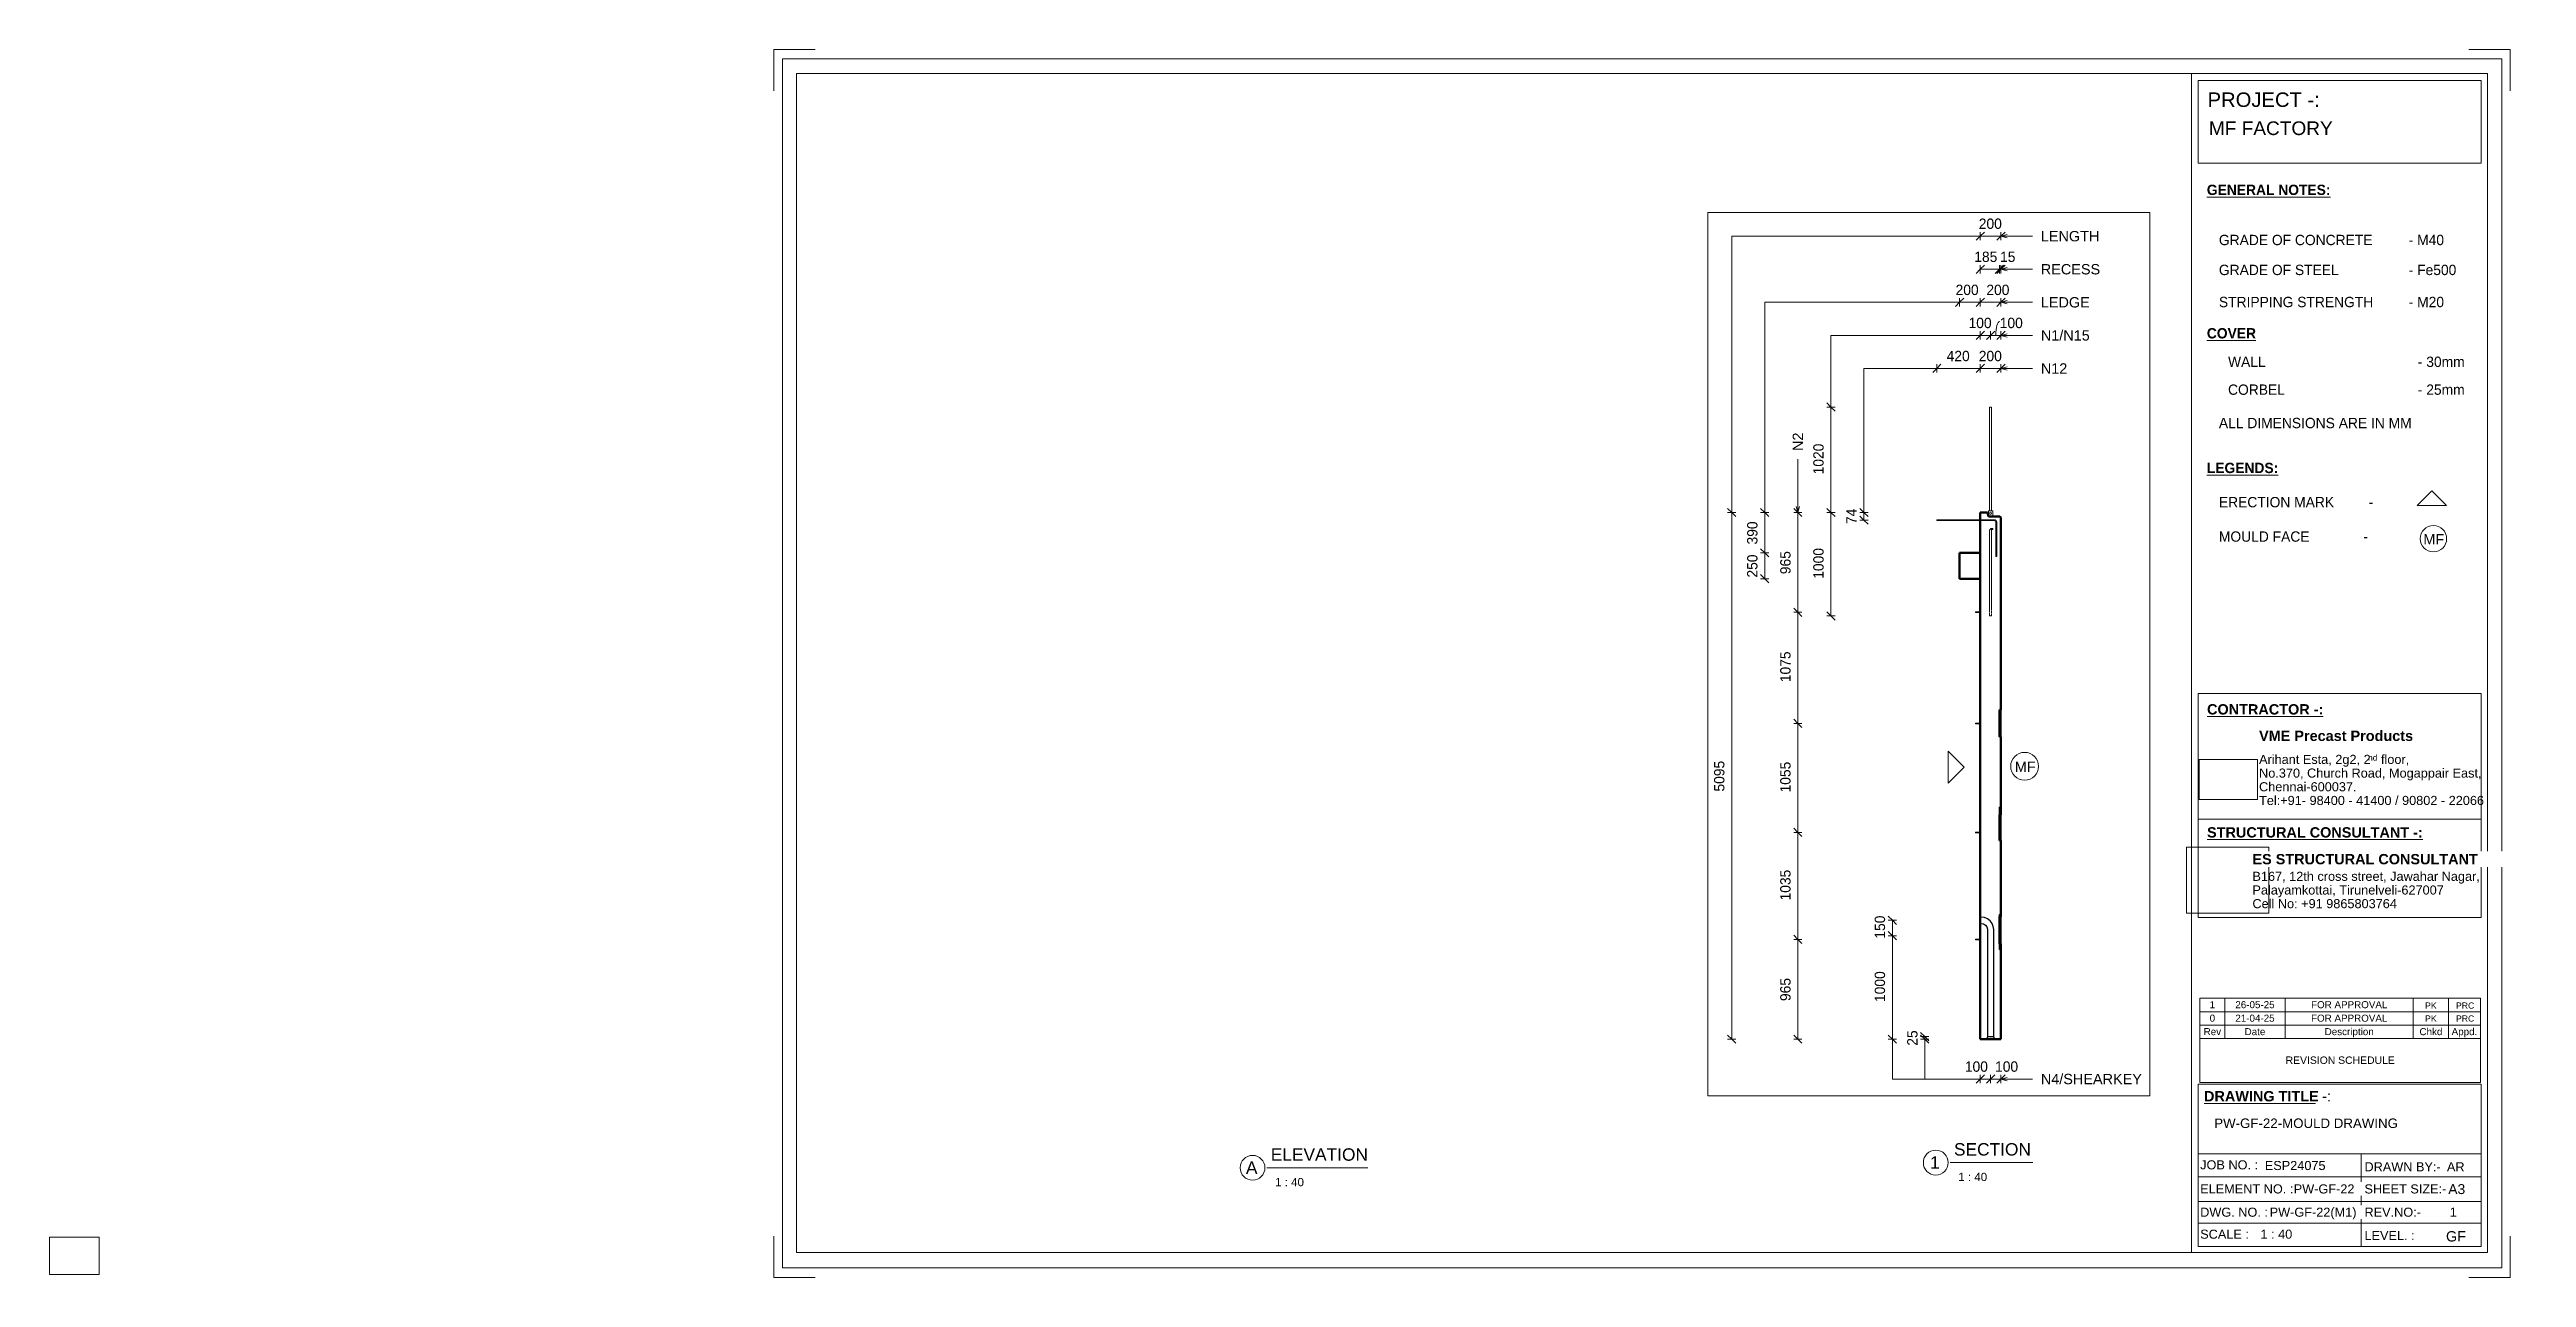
# Paper-space layout 'Layout1' of a CAD drawing. Header units: millimetres. Extents: x 0 to 599, y -1 to 296.
# The model-space entities are those that its viewports show. They can reach past a viewport. Long polylines and large blocks are cut down to what shows.
import ezdxf

# ---------------------------------------------------------------- set-up
doc = ezdxf.new("R2010")
doc.units = ezdxf.units.MM
doc.linetypes.add('Dash', pattern=[6.36, 3.18, -3.18])
for name, color, linetype, lineweight in [('A-ANNO-DIMS', 211, 'Continuous', 9), ('A-ANNO-DIMS-40', 211, 'Continuous', 9), ('A-DETL-THIN', 151, 'Continuous', 18), ('A-GENM', 13, 'Continuous', 18), ('A-WALL', 113, 'Continuous', 25), ('A-WALL-HDLN', 110, 'Dash', 25), ('G-ANNO-SCHD', 231, 'Continuous', 9), ('G-ANNO-TEXT', 231, 'Continuous', 9), ('G-ANNO-TTLB', 6, 'Continuous', 9), ('G-ANNO-TTLB-MEDM', 33, 'Continuous', 9), ('G-ANNO-TTLB-THIN', 151, 'Continuous', 9), ('S-BEAM', 12, 'Continuous', 18), ('S-RBAR', 171, 'Continuous', 18)]:
    doc.layers.add(name, color=color, linetype=linetype, lineweight=lineweight)
doc.layers.add('G-ANNO-NPLT', color=191, linetype='Continuous')
doc.styles.add('Arial_1', font='arial.ttf', dxfattribs={"height": 100})
doc.styles.add('Arial_10', font='arial.ttf', dxfattribs={"height": 2.3})
doc.styles.add('Arial_11', font='arial.ttf', dxfattribs={"height": 1.8})
doc.styles.add('Arial_12', font='arial.ttf', dxfattribs={"height": 1.7})
doc.styles.add('Arial_13', font='arial.ttf', dxfattribs={"height": 2})
doc.styles.add('Arial_14', font='arial.ttf', dxfattribs={"height": 3})
doc.styles.add('Arial_15', font='arial.ttf', dxfattribs={"height": 1.5})
doc.styles.add('Arial_3', font='arial.ttf', dxfattribs={"height": 3.5})
doc.styles.add('Arial_4', font='arial.ttf', dxfattribs={"height": 2.2})
doc.styles.add('Arial_5', font='arial.ttf', dxfattribs={"height": 2.4})
doc.styles.add('Arial_6', font='arial.ttf', dxfattribs={"height": 2.5})
doc.styles.add('Arial_7', font='arial.ttf', dxfattribs={"height": 1.42976})
doc.styles.add('Arial_8', font='arial.ttf', dxfattribs={"height": 2.25})
doc.styles.add('Arial_9', font='arial.ttf', dxfattribs={"height": 3.3})
doc.styles.add('Arial_B', font='arialbd.ttf', dxfattribs={"height": 2.5})
doc.styles.add('Nirmala UI Semilight', font='NirmalaS.ttf', dxfattribs={"height": 100})
doc.styles.add('Nirmala UI Semilight_1', font='NirmalaS.ttf', dxfattribs={"height": 2.5})
doc.styles.add('Nirmala UI Semilight_B', font='', dxfattribs={"height": 2.5})
doc.styles.get('Nirmala UI Semilight_B').set_extended_font_data('Nirmala UI Semilight', bold=True)
doc.dimstyles.new('Arrow_Filled_-_2_5_NI_UI', dxfattribs={"dimscale": 304.8, "dimtxt": 104.736395, "dimasz": 0.262467, "dimexe": 0.131234, "dimexo": 0.0625, "dimgap": 0.131234, "dimtad": 1, "dimdec": 0, "dimzin": 0, "dimdsep": 46, "dimtxsty": 'Nirmala UI Semilight', "dimblk1": 'OBLIQUE', "dimblk2": 'OBLIQUE', "dimsah": 1, "dimcen": 0.09, "dimazin": 0, "dimtfac": 1, "dimtdec": 4, "dimtix": 1, "dimtmove": 0, "dimatfit": 3, "dimfxl": 0.131234, "dimfxlon": 1, "dimtvp": 1, "dimtolj": 1, "dimtzin": 0, "dimarcsym": 2})
doc.dimstyles.new('Arrow_Filled_-_2_5_NI_UI_1', dxfattribs={"dimscale": 304.8, "dimtxt": 104.736395, "dimasz": 0.262467, "dimexe": 0.131234, "dimexo": 0.0625, "dimgap": 0.131234, "dimtad": 1, "dimdec": 0, "dimzin": 0, "dimdsep": 46, "dimtxsty": 'Nirmala UI Semilight', "dimblk1": 'OBLIQUE', "dimblk2": 'OBLIQUE', "dimsah": 1, "dimcen": 0.09, "dimazin": 0, "dimtfac": 1, "dimtdec": 4, "dimtix": 1, "dimtmove": 1, "dimatfit": 3, "dimfxl": 0.131234, "dimfxlon": 1, "dimtvp": 1, "dimtolj": 1, "dimtzin": 0, "dimarcsym": 2})
doc.dimstyles.new('Arrow_Filled_-_2_5_NI_UI_2', dxfattribs={"dimscale": 304.8, "dimtxt": 104.736395, "dimasz": 0.262467, "dimexe": 0.131234, "dimexo": 0.0625, "dimgap": 0.131234, "dimtad": 1, "dimdec": 0, "dimzin": 0, "dimdsep": 46, "dimtxsty": 'Nirmala UI Semilight', "dimblk1": 'OBLIQUE', "dimblk2": 'OBLIQUE', "dimsah": 1, "dimcen": 0.09, "dimazin": 0, "dimtfac": 1, "dimtdec": 4, "dimtix": 1, "dimtmove": 2, "dimatfit": 3, "dimfxl": 0.131234, "dimfxlon": 1, "dimtvp": 1, "dimtolj": 1, "dimtzin": 0, "dimarcsym": 2})
picture_1 = doc.add_image_def('image1.jpg', size_in_pixel=(996, 686))
picture_2 = doc.add_image_def('image2.jpg', size_in_pixel=(1600, 1280))

psp = doc.layouts.get("Layout1")

msp = doc.modelspace()

# ---------------------------------------------------------------- texts
at = {"layer": 'G-ANNO-TEXT', "color": 7, "char_height": 100, "attachment_point": 1, "style": 'Arial_1'}
for s, insert, width in [('LENGTH', (-9744.89, 6423.75), 686.2445), ('RECESS', (-9744.89, 6103.75), 692.658), ('LEDGE', (-9744.89, 5783.75), 570.8015), ('N1/N15', (-9744.89, 5463.75), 570.8015), ('N12', (-9744.89, 5143.75), 307.848), ('MF', (-9996.53, 1290.81), 240.5062), ('N4/SHEARKEY', (-9744.89, -1730.89), 1180.084)]:
    msp.add_mtext(s, dxfattribs=dict(at, insert=insert, width=width))
at = {"layer": 'G-ANNO-TEXT', "color": 7, "insert": (-12146.18, 4295.19), "char_height": 100, "width": 214.8522, "attachment_point": 1, "rotation": 90, "style": 'Arial_1'}
msp.add_mtext('N2', dxfattribs=at)

# ---------------------------------------------------------------- blocks, each defined once
blk = doc.blocks.new('ES-Landscape-A3 - ES-Landscape-A3-502445-PW-GF-22-MOULD DRAWING')
at = {"layer": 'G-ANNO-TTLB'}
for p, q in [((175.24, 296.27), (185.24, 296.27)), ((175.24, 296.27), (175.24, 286.27)), ((595.24, 296.27), (585.24, 296.27)), ((595.24, 296.27), (595.24, 286.27)), ((519.77, 140.54), (588.2, 140.54)), ((519.77, 86.33), (519.77, 140.54)), ((588.2, 86.33), (588.2, 140.54)), ((519.77, 110.14), (588.2, 110.14)), ((519.77, 6.78), (519.77, 46.03)), ((588.2, 6.78), (588.2, 46.03)), ((559.23, 29.2), (559.23, 6.78)), ((175.24, -0.73), (175.24, 9.27)), ((595.24, -0.73), (595.24, 9.27)), ((175.24, -0.73), (185.24, -0.73)), ((595.24, -0.73), (585.24, -0.73))]:
    blk.add_line(p, q, dxfattribs=at)
at = {"layer": 'G-ANNO-TTLB-MEDM'}
for p, q in [((180.73, 290.44), (180.73, 5.31)), ((180.73, 290.44), (589.79, 290.44)), ((518.17, 290.44), (518.17, 5.31)), ((519.77, 268.77), (519.77, 288.77)), ((519.77, 288.77), (588.2, 288.77)), ((588.2, 288.77), (588.2, 268.77)), ((589.79, 290.44), (589.79, 5.31)), ((588.2, 268.77), (519.77, 268.77)), ((519.77, 86.33), (588.2, 86.33)), ((519.77, 6.78), (588.2, 6.78)), ((180.73, 5.31), (589.79, 5.31))]:
    blk.add_line(p, q, dxfattribs=at)
at = {"layer": 'G-ANNO-TTLB-THIN'}
for p, q in [((177.29, 294.03), (177.29, 1.56)), ((593.23, 294.03), (177.29, 294.03)), ((593.23, 1.56), (593.23, 294.03)), ((519.77, 46.03), (588.2, 46.03)), ((519.77, 29.2), (588.2, 29.2)), ((519.77, 23.64), (588.2, 23.64)), ((519.77, 17.68), (588.2, 17.68)), ((519.77, 12.43), (588.2, 12.43)), ((177.29, 1.56), (593.23, 1.56))]:
    blk.add_line(p, q, dxfattribs=at)
at = {"layer": 'G-ANNO-TTLB', "char_height": 2.2, "attachment_point": 1, "style": 'Arial_4'}
for s, insert, width in [('No.370, Church Road, Mogappair East,', (534.5, 122.37), 63.4135), ('Tel:+91- 98400 - 41400 / 90802 - 22066 ', (534.5, 115.75), 65.2574), ('Chennai-600037.', (534.5, 119.06), 27.6582), ('Cell No: +91 9865803764', (532.9, 90.79), 41.0464), ('Palayamkottai, Tirunelveli-627007', (532.9, 94.09), 54.4346), ('JOB NO. :', (520.26, 27.61), 16.5949), ('DRAWN BY:-', (560, 27.14), 21.7257), ('ELEMENT NO. :', (520.26, 21.79), 26.5359), ('SHEET SIZE:-', (560, 21.79), 23.2489), ('DWG. NO. :', (520.26, 16.16), 19.481), ('REV.NO:-', (560, 16.16), 16.0338), ('SCALE :', (520.26, 10.84), 13.8692), ('LEVEL. :', (560, 10.53), 14.3502)]:
    blk.add_mtext(s, dxfattribs=dict(at, insert=insert, width=width))
at = {"layer": 'G-ANNO-TTLB'}
image = blk.add_image(picture_1, insert=(520, 114.84), size_in_units=(14.11, 9.72), dxfattribs=at)
image.dxf.flags = 7
image = blk.add_image(picture_2, insert=(516.95, 87.39), size_in_units=(19.92, 15.93), dxfattribs=at)
image.dxf.flags = 7
at = {"layer": 'G-ANNO-TTLB', "attachment_point": 1, "bg_fill": 3, "box_fill_scale": 1.25, "bg_fill_color": 256, "bg_fill_true_color": 13158600, "bg_fill_transparency": 0}
for s, insert, char_height, width, style in [('PROJECT -:', (522.05, 285.89), 3.5, 33.3502, 'Arial_3'), ('\\LCONTRACTOR -:', (521.92, 137.94), 2.5, 33.9114, 'Arial_B'), ('\\LSTRUCTURAL CONSULTANT -:', (521.92, 108.18), 2.5, 62.8523, 'Arial_B'), ('\\LDRAWING TITLE', (521.19, 44.36), 2.5, 33.4304, 'Arial_B'), ('A3', (580.27, 21.84), 2.4, 4.9705, 'Arial_5')]:
    blk.add_mtext(s, dxfattribs=dict(at, insert=insert, char_height=char_height, width=width, style=style))
at = {"layer": 'G-ANNO-TTLB', "char_height": 2.5, "attachment_point": 1, "style": 'Arial_B', "bg_fill": 3, "box_fill_scale": 1.25, "bg_fill_color": 256, "bg_fill_true_color": 13158600, "bg_fill_transparency": 0}
for s, insert, width in [('VME Precast Products', (534.5, 131.53), 45.135), ('ES STRUCTURAL CONSULTANT', (532.9, 101.7), 65.6582), ('\\fArial|b1|i0|c0|p34|; ', (548.78, 44.36), 1.2025)]:
    blk.add_mtext(s, dxfattribs=dict(at, insert=insert, width=width))
at = {"layer": 'G-ANNO-TTLB', "attachment_point": 1}
for s, insert, char_height, width, style in [('Arihant Esta, 2g2, 2', (534.5, 125.68), 2.2, 31.9873, 'Arial_4'), ('nd', (560.89, 125.72), 1.43, 2.7257, 'Arial_7'), (' floor,', (563.14, 125.68), 2.2, 9.1392, 'Arial_4'), ('B167, 12th cross street, Jawahar Nagar,', (532.9, 97.4), 2.2, 65.1772, 'Arial_4')]:
    blk.add_mtext(s, dxfattribs=dict(at, insert=insert, char_height=char_height, width=width, style=style))
at = {"layer": 'G-ANNO-TTLB', "insert": (549.77, 44.36), "char_height": 2.5, "width": 2.6456, "attachment_point": 1, "style": 'Arial_6', "bg_fill": 3, "box_fill_scale": 1.25, "bg_fill_color": 256, "bg_fill_true_color": 13158600, "bg_fill_transparency": 0}
blk.add_mtext('-:', dxfattribs=at)
blk = doc.blocks.new('Viewport - M_View Title-1040-PW-GF-22-MOULD DRAWING')
at = {"layer": 'G-ANNO-TTLB'}
for start, end in [(360, 180), (180, 0)]:
    blk.add_arc((-3.5, 0), 3, start, end, dxfattribs=at)
blk = doc.blocks.new('M_Rectangular Corbel - M_Rectangular Corbel-1563094-Elevation Right')
at = {"layer": 'S-BEAM', "lineweight": 50}
for p, q in [((12913.8, 3310), (12713.8, 3310)), ((12713.8, 3310), (12713.8, 3060)), ((12913.8, 3060), (12913.8, 3310)), ((12713.8, 3060), (12913.8, 3060))]:
    blk.add_line(p, q, dxfattribs=at)
blk = doc.blocks.new('RR spread anchor face based - RR-SA-4_0-180-1726831-Elevation Right')
at = {"layer": 'A-GENM'}
for p, q in [((12996.3, 3717.24), (12993.8, 3712.24)), ((13031.3, 3717.24), (12996.3, 3717.24)), ((13033.8, 3712.24), (13031.3, 3717.24)), ((12993.8, 3712.24), (12993.8, 3661.15)), ((13033.8, 3660.47), (13033.8, 3712.24)), ((13004.8, 3690.94), (13004.8, 3694.94)), ((13022.8, 3694.94), (13022.8, 3690.94)), ((13033.8, 3546.09), (13013.8, 3546.09)), ((13013.8, 3546.09), (13013.8, 3537.24)), ((13033.8, 3537.24), (13033.8, 3546.09)), ((13013.8, 3537.24), (13033.8, 3537.24))]:
    blk.add_line(p, q, dxfattribs=at)
for centre, start, end in [((13013.8, 3694.94), 0, 180), ((13013.8, 3690.94), 180, 0)]:
    blk.add_arc(centre, 9, start, end, dxfattribs=at)
blk = doc.blocks.new('RR spread anchor face based - RR-SA-1_4-160-1726851-Elevation Right')
at = {"layer": 'A-GENM'}
for p, q in [((12868.8, 2738), (12873.8, 2738)), ((12868.8, 2732), (12868.8, 2738)), ((12873.8, 2738), (12913.8, 2738)), ((12873.8, 2738), (12873.8, 2732)), ((12873.8, 2732), (12868.8, 2732)), ((12913.8, 2732), (12873.8, 2732))]:
    blk.add_line(p, q, dxfattribs=at)
blk = doc.blocks.new('DIMBLOCK96-Elevation Right')
at = {"layer": 'A-ANNO-DIMS-40'}
for p, q in [((-10330.86, 6373.74), (-10290.86, 6413.74)), ((-10330.86, 6373.74), (-10330.86, 6413.74)), ((-10130.86, 6373.74), (-10090.86, 6413.74)), ((-10130.86, 6373.74), (-10130.86, 6413.74)), ((-10330.86, 6373.74), (-10370.86, 6333.74)), ((-10330.86, 6373.74), (-10130.86, 6373.74)), ((-10330.86, 6373.74), (-10330.86, 6333.74)), ((-10130.86, 6373.74), (-10170.86, 6333.74)), ((-10130.86, 6373.74), (-10130.86, 6333.74))]:
    blk.add_line(p, q, dxfattribs=at)
at = {"layer": 'A-ANNO-DIMS-40', "color": 0, "insert": (-10345.12, 6544.21), "char_height": 100, "width": 274.2189, "attachment_point": 1, "line_spacing_factor": 1.142579, "style": 'Nirmala UI Semilight'}
blk.add_mtext('200', dxfattribs=at)
blk = doc.blocks.new('_Oblique')
at = {"color": 0, "linetype": 'ByBlock', "lineweight": -2}
blk.add_line((-0.5, -0.5), (0.5, 0.5), dxfattribs=at)
blk = doc.blocks.new('DIMBLOCK97-Elevation Right')
at = {"layer": 'A-ANNO-DIMS-40'}
for p, q in [((-10330.86, 5413.74), (-10290.86, 5453.74)), ((-10330.86, 5413.74), (-10330.86, 5453.74)), ((-10230.86, 5413.74), (-10190.86, 5453.74)), ((-10230.86, 5413.74), (-10230.86, 5453.74)), ((-10330.86, 5413.74), (-10370.86, 5373.74)), ((-10330.86, 5413.74), (-10230.86, 5413.74)), ((-10330.86, 5413.74), (-10330.86, 5373.74)), ((-10230.86, 5413.74), (-10270.86, 5373.74)), ((-10230.86, 5413.74), (-10230.86, 5373.74))]:
    blk.add_line(p, q, dxfattribs=at)
at = {"layer": 'A-ANNO-DIMS-40', "color": 0, "insert": (-10444.08, 5584.21), "char_height": 100, "width": 246.797, "attachment_point": 1, "line_spacing_factor": 1.142579, "style": 'Nirmala UI Semilight'}
blk.add_mtext('100', dxfattribs=at)
blk = doc.blocks.new('DIMBLOCK98-Elevation Right')
at = {"layer": 'A-ANNO-DIMS-40'}
for p, q in [((-10230.86, 5413.74), (-10190.86, 5453.74)), ((-10230.86, 5413.74), (-10230.86, 5453.74)), ((-10130.86, 5413.74), (-10090.86, 5453.74)), ((-10130.86, 5413.74), (-10130.86, 5453.74)), ((-10230.86, 5413.74), (-10270.86, 5373.74)), ((-10230.86, 5413.74), (-10130.86, 5413.74)), ((-10230.86, 5413.74), (-10230.86, 5373.74)), ((-10130.86, 5413.74), (-10170.86, 5373.74)), ((-10130.86, 5413.74), (-10130.86, 5373.74))]:
    blk.add_line(p, q, dxfattribs=at)
blk.add_ellipse((-10142.5, 5413.74), major_axis=(0, 135.21), ratio=0.283682, start_param=0, end_param=1.570796, dxfattribs=at)
at = {"layer": 'A-ANNO-DIMS-40', "color": 0, "insert": (-10142.5, 5584.21), "char_height": 100, "width": 246.797, "attachment_point": 1, "line_spacing_factor": 1.142579, "style": 'Nirmala UI Semilight'}
blk.add_mtext('100', dxfattribs=at)
blk = doc.blocks.new('DIMBLOCK99-Elevation Right')
at = {"layer": 'A-ANNO-DIMS-40'}
for p, q in [((-12096.22, 3700), (-12136.22, 3740)), ((-12096.22, 3700), (-12136.22, 3700)), ((-12096.22, 3700), (-12096.22, 2735)), ((-12096.22, 3700), (-12056.22, 3660)), ((-12096.22, 3700), (-12056.22, 3700)), ((-12096.22, 2735), (-12136.22, 2775)), ((-12096.22, 2735), (-12136.22, 2735)), ((-12096.22, 2735), (-12056.22, 2695)), ((-12096.22, 2735), (-12056.22, 2735))]:
    blk.add_line(p, q, dxfattribs=at)
at = {"layer": 'A-ANNO-DIMS-40', "color": 0, "insert": (-12266.69, 3103.24), "char_height": 100, "width": 274.2189, "attachment_point": 1, "rotation": 90, "line_spacing_factor": 1.142579, "style": 'Nirmala UI Semilight'}
blk.add_mtext('965', dxfattribs=at)
blk = doc.blocks.new('DIMBLOCK100-Elevation Right')
at = {"layer": 'A-ANNO-DIMS-40'}
for p, q in [((-12096.22, 2735), (-12136.22, 2775)), ((-12096.22, 2735), (-12136.22, 2735)), ((-12096.22, 2735), (-12096.22, 1660)), ((-12096.22, 2735), (-12056.22, 2695)), ((-12096.22, 2735), (-12056.22, 2735)), ((-12096.22, 1660), (-12136.22, 1700)), ((-12096.22, 1660), (-12136.22, 1660)), ((-12096.22, 1660), (-12056.22, 1620)), ((-12096.22, 1660), (-12056.22, 1660))]:
    blk.add_line(p, q, dxfattribs=at)
at = {"layer": 'A-ANNO-DIMS-40', "color": 0, "insert": (-12266.69, 2058.49), "char_height": 100, "width": 333.633, "attachment_point": 1, "rotation": 90, "line_spacing_factor": 1.142579, "style": 'Nirmala UI Semilight'}
blk.add_mtext('1075', dxfattribs=at)
blk = doc.blocks.new('DIMBLOCK101-Elevation Right')
at = {"layer": 'A-ANNO-DIMS-40'}
for p, q in [((-12096.22, 1660), (-12136.22, 1700)), ((-12096.22, 1660), (-12136.22, 1660)), ((-12096.22, 1660), (-12096.22, 605)), ((-12096.22, 1660), (-12056.22, 1620)), ((-12096.22, 1660), (-12056.22, 1660)), ((-12096.22, 605), (-12136.22, 645)), ((-12096.22, 605), (-12136.22, 605)), ((-12096.22, 605), (-12056.22, 565)), ((-12096.22, 605), (-12056.22, 605))]:
    blk.add_line(p, q, dxfattribs=at)
at = {"layer": 'A-ANNO-DIMS-40', "color": 0, "insert": (-12266.69, 991.58), "char_height": 100, "width": 338.2033, "attachment_point": 1, "rotation": 90, "line_spacing_factor": 1.142579, "style": 'Nirmala UI Semilight'}
blk.add_mtext('1055', dxfattribs=at)
blk = doc.blocks.new('DIMBLOCK102-Elevation Right')
at = {"layer": 'A-ANNO-DIMS-40'}
for p, q in [((-12096.22, 605), (-12136.22, 645)), ((-12096.22, 605), (-12136.22, 605)), ((-12096.22, 605), (-12096.22, -430)), ((-12096.22, 605), (-12056.22, 565)), ((-12096.22, 605), (-12056.22, 605)), ((-12096.22, -430), (-12136.22, -390)), ((-12096.22, -430), (-12136.22, -430)), ((-12096.22, -430), (-12056.22, -470)), ((-12096.22, -430), (-12056.22, -430))]:
    blk.add_line(p, q, dxfattribs=at)
at = {"layer": 'A-ANNO-DIMS-40', "color": 0, "insert": (-12266.69, -53.42), "char_height": 100, "width": 338.2033, "attachment_point": 1, "rotation": 90, "line_spacing_factor": 1.142579, "style": 'Nirmala UI Semilight'}
blk.add_mtext('1035', dxfattribs=at)
blk = doc.blocks.new('DIMBLOCK103-Elevation Right')
at = {"layer": 'A-ANNO-DIMS-40'}
for p, q in [((-12096.22, -430), (-12136.22, -390)), ((-12096.22, -430), (-12136.22, -430)), ((-12096.22, -430), (-12096.22, -1395)), ((-12096.22, -430), (-12056.22, -470)), ((-12096.22, -430), (-12056.22, -430)), ((-12096.22, -1395), (-12136.22, -1355)), ((-12096.22, -1395), (-12136.22, -1395)), ((-12096.22, -1395), (-12056.22, -1435)), ((-12096.22, -1395), (-12056.22, -1395))]:
    blk.add_line(p, q, dxfattribs=at)
at = {"layer": 'A-ANNO-DIMS-40', "color": 0, "insert": (-12266.69, -1026.76), "char_height": 100, "width": 274.2189, "attachment_point": 1, "rotation": 90, "line_spacing_factor": 1.142579, "style": 'Nirmala UI Semilight'}
blk.add_mtext('965', dxfattribs=at)
blk = doc.blocks.new('DIMBLOCK104-Elevation Right')
at = {"layer": 'A-ANNO-DIMS-40'}
for p, q in [((-12736.22, 3700), (-12776.22, 3740)), ((-12736.22, 3700), (-12776.22, 3700)), ((-12736.22, 3700), (-12736.22, -1395)), ((-12736.22, 3700), (-12696.22, 3660)), ((-12736.22, 3700), (-12696.22, 3700)), ((-12736.22, -1395), (-12776.22, -1355)), ((-12736.22, -1395), (-12776.22, -1395)), ((-12736.22, -1395), (-12696.22, -1435)), ((-12736.22, -1395), (-12696.22, -1395))]:
    blk.add_line(p, q, dxfattribs=at)
at = {"layer": 'A-ANNO-DIMS-40', "color": 0, "insert": (-12906.69, 1000.16), "char_height": 100, "width": 365.6252, "attachment_point": 1, "rotation": 90, "line_spacing_factor": 1.142579, "style": 'Nirmala UI Semilight'}
blk.add_mtext('5095', dxfattribs=at)
blk = doc.blocks.new('DIMBLOCK105-Elevation Right')
at = {"layer": 'A-ANNO-DIMS-40'}
for p, q in [((-11776.22, 4720), (-11816.22, 4760)), ((-11776.22, 4720), (-11816.22, 4720)), ((-11776.22, 4720), (-11776.22, 3700)), ((-11776.22, 4720), (-11736.22, 4680)), ((-11776.22, 4720), (-11736.22, 4720)), ((-11776.22, 3700), (-11816.22, 3740)), ((-11776.22, 3700), (-11816.22, 3700)), ((-11776.22, 3700), (-11736.22, 3660)), ((-11776.22, 3700), (-11736.22, 3700))]:
    blk.add_line(p, q, dxfattribs=at)
at = {"layer": 'A-ANNO-DIMS-40', "color": 0, "insert": (-11946.69, 4069.08), "char_height": 100, "width": 338.2033, "attachment_point": 1, "rotation": 90, "line_spacing_factor": 1.142579, "style": 'Nirmala UI Semilight'}
blk.add_mtext('1020', dxfattribs=at)
blk = doc.blocks.new('DIMBLOCK106-Elevation Right')
at = {"layer": 'A-ANNO-DIMS-40'}
for p, q in [((-11776.22, 3700), (-11816.22, 3740)), ((-11776.22, 3700), (-11816.22, 3700)), ((-11776.22, 3700), (-11776.22, 2700)), ((-11776.22, 3700), (-11736.22, 3660)), ((-11776.22, 3700), (-11736.22, 3700)), ((-11776.22, 2700), (-11816.22, 2740)), ((-11776.22, 2700), (-11816.22, 2700)), ((-11776.22, 2700), (-11736.22, 2660)), ((-11776.22, 2700), (-11736.22, 2700))]:
    blk.add_line(p, q, dxfattribs=at)
at = {"layer": 'A-ANNO-DIMS-40', "color": 0, "insert": (-11946.69, 3059.08), "char_height": 100, "width": 338.2033, "attachment_point": 1, "rotation": 90, "line_spacing_factor": 1.142579, "style": 'Nirmala UI Semilight'}
blk.add_mtext('1000', dxfattribs=at)
blk = doc.blocks.new('DIMBLOCK107-Elevation Right')
at = {"layer": 'A-ANNO-DIMS-40'}
for p, q in [((-10330.86, -1780.9), (-10290.86, -1740.9)), ((-10330.86, -1780.9), (-10330.86, -1740.9)), ((-10230.86, -1780.9), (-10190.86, -1740.9)), ((-10230.86, -1780.9), (-10230.86, -1740.9)), ((-10330.86, -1780.9), (-10370.86, -1820.9)), ((-10330.86, -1780.9), (-10230.86, -1780.9)), ((-10330.86, -1780.9), (-10330.86, -1820.9)), ((-10230.86, -1780.9), (-10270.86, -1820.9)), ((-10230.86, -1780.9), (-10230.86, -1820.9))]:
    blk.add_line(p, q, dxfattribs=at)
at = {"layer": 'A-ANNO-DIMS-40', "color": 0, "insert": (-10480.01, -1610.43), "char_height": 100, "width": 246.797, "attachment_point": 1, "line_spacing_factor": 1.142579, "style": 'Nirmala UI Semilight'}
blk.add_mtext('100', dxfattribs=at)
blk = doc.blocks.new('DIMBLOCK108-Elevation Right')
at = {"layer": 'A-ANNO-DIMS-40'}
for p, q in [((-10230.86, -1780.9), (-10190.86, -1740.9)), ((-10230.86, -1780.9), (-10230.86, -1740.9)), ((-10130.86, -1780.9), (-10090.86, -1740.9)), ((-10130.86, -1780.9), (-10130.86, -1740.9)), ((-10230.86, -1780.9), (-10270.86, -1820.9)), ((-10230.86, -1780.9), (-10130.86, -1780.9)), ((-10230.86, -1780.9), (-10230.86, -1820.9)), ((-10130.86, -1780.9), (-10170.86, -1820.9)), ((-10130.86, -1780.9), (-10130.86, -1820.9))]:
    blk.add_line(p, q, dxfattribs=at)
at = {"layer": 'A-ANNO-DIMS-40', "color": 0, "insert": (-10187.76, -1610.43), "char_height": 100, "width": 246.797, "attachment_point": 1, "line_spacing_factor": 1.142579, "style": 'Nirmala UI Semilight'}
blk.add_mtext('100', dxfattribs=at)
blk = doc.blocks.new('DIMBLOCK109-Elevation Right')
at = {"layer": 'A-ANNO-DIMS-40'}
for p, q in [((-11181.69, -395), (-11221.69, -355)), ((-11181.69, -395), (-11221.69, -395)), ((-11181.69, -1395), (-11181.69, -395)), ((-11181.69, -395), (-11141.69, -435)), ((-11181.69, -395), (-11141.69, -395)), ((-11181.69, -1395), (-11221.69, -1355)), ((-11181.69, -1395), (-11221.69, -1395)), ((-11181.69, -1395), (-11141.69, -1435)), ((-11181.69, -1395), (-11141.69, -1395))]:
    blk.add_line(p, q, dxfattribs=at)
at = {"layer": 'A-ANNO-DIMS-40', "color": 0, "insert": (-11352.16, -1035.92), "char_height": 100, "width": 338.2033, "attachment_point": 1, "rotation": 90, "line_spacing_factor": 1.142579, "style": 'Nirmala UI Semilight'}
blk.add_mtext('1000', dxfattribs=at)
blk = doc.blocks.new('DIMBLOCK110-Elevation Right')
at = {"layer": 'A-ANNO-DIMS-40'}
for p, q in [((-11181.69, -245), (-11221.69, -205)), ((-11181.69, -245), (-11221.69, -245)), ((-11181.69, -395), (-11181.69, -245)), ((-11181.69, -245), (-11141.69, -285)), ((-11181.69, -245), (-11141.69, -245)), ((-11181.69, -395), (-11221.69, -355)), ((-11181.69, -395), (-11221.69, -395)), ((-11181.69, -395), (-11141.69, -435)), ((-11181.69, -395), (-11141.69, -395))]:
    blk.add_line(p, q, dxfattribs=at)
at = {"layer": 'A-ANNO-DIMS-40', "color": 0, "insert": (-11352.16, -422.83), "char_height": 100, "width": 246.797, "attachment_point": 1, "rotation": 90, "line_spacing_factor": 1.142579, "style": 'Nirmala UI Semilight'}
blk.add_mtext('150', dxfattribs=at)
blk = doc.blocks.new('DIMBLOCK111-Elevation Right')
at = {"layer": 'A-ANNO-DIMS-40'}
for p, q in [((-10867.65, -1370), (-10907.65, -1330)), ((-10867.65, -1395), (-10907.65, -1355)), ((-10867.65, -1370), (-10907.65, -1370)), ((-10867.65, -1395), (-10867.65, -1370)), ((-10867.65, -1370), (-10827.65, -1410)), ((-10867.65, -1370), (-10827.65, -1370)), ((-10867.65, -1395), (-10907.65, -1395)), ((-10867.65, -1395), (-10827.65, -1435)), ((-10867.65, -1395), (-10827.65, -1395))]:
    blk.add_line(p, q, dxfattribs=at)
at = {"layer": 'A-ANNO-DIMS-40', "color": 0, "insert": (-11038.12, -1458.67), "char_height": 100, "width": 182.8126, "attachment_point": 1, "rotation": 90, "line_spacing_factor": 1.142579, "style": 'Nirmala UI Semilight'}
blk.add_mtext('25', dxfattribs=at)
blk = doc.blocks.new('DIMBLOCK112-Elevation Right')
at = {"layer": 'A-ANNO-DIMS-40'}
for p, q in [((-10530.86, 5733.74), (-10490.86, 5773.74)), ((-10530.86, 5733.74), (-10530.86, 5773.74)), ((-10330.86, 5733.74), (-10290.86, 5773.74)), ((-10330.86, 5733.74), (-10330.86, 5773.74)), ((-10530.86, 5733.74), (-10570.86, 5693.74)), ((-10530.86, 5733.74), (-10330.86, 5733.74)), ((-10530.86, 5733.74), (-10530.86, 5693.74)), ((-10330.86, 5733.74), (-10370.86, 5693.74)), ((-10330.86, 5733.74), (-10330.86, 5693.74))]:
    blk.add_line(p, q, dxfattribs=at)
at = {"layer": 'A-ANNO-DIMS-40', "color": 0, "insert": (-10569.64, 5904.21), "char_height": 100, "width": 274.2189, "attachment_point": 1, "line_spacing_factor": 1.142579, "style": 'Nirmala UI Semilight'}
blk.add_mtext('200', dxfattribs=at)
blk = doc.blocks.new('DIMBLOCK113-Elevation Right')
at = {"layer": 'A-ANNO-DIMS-40'}
for p, q in [((-10330.86, 5733.74), (-10290.86, 5773.74)), ((-10330.86, 5733.74), (-10330.86, 5773.74)), ((-10130.86, 5733.74), (-10090.86, 5773.74)), ((-10130.86, 5733.74), (-10130.86, 5773.74)), ((-10330.86, 5733.74), (-10370.86, 5693.74)), ((-10330.86, 5733.74), (-10130.86, 5733.74)), ((-10330.86, 5733.74), (-10330.86, 5693.74)), ((-10130.86, 5733.74), (-10170.86, 5693.74)), ((-10130.86, 5733.74), (-10130.86, 5693.74))]:
    blk.add_line(p, q, dxfattribs=at)
at = {"layer": 'A-ANNO-DIMS-40', "color": 0, "insert": (-10271.83, 5904.21), "char_height": 100, "width": 274.2189, "attachment_point": 1, "line_spacing_factor": 1.142579, "style": 'Nirmala UI Semilight'}
blk.add_mtext('200', dxfattribs=at)
blk = doc.blocks.new('DIMBLOCK114-Elevation Right')
at = {"layer": 'A-ANNO-DIMS-40'}
for p, q in [((-12416.22, 3700), (-12456.22, 3740)), ((-12416.22, 3700), (-12456.22, 3700)), ((-12416.22, 3700), (-12416.22, 3310)), ((-12416.22, 3700), (-12376.22, 3660)), ((-12416.22, 3700), (-12376.22, 3700)), ((-12416.22, 3310), (-12456.22, 3350)), ((-12416.22, 3310), (-12456.22, 3310)), ((-12416.22, 3310), (-12376.22, 3270)), ((-12416.22, 3310), (-12376.22, 3310))]:
    blk.add_line(p, q, dxfattribs=at)
at = {"layer": 'A-ANNO-DIMS-40', "color": 0, "insert": (-12586.69, 3390.74), "char_height": 100, "width": 274.2189, "attachment_point": 1, "rotation": 90, "line_spacing_factor": 1.142579, "style": 'Nirmala UI Semilight'}
blk.add_mtext('390', dxfattribs=at)
blk = doc.blocks.new('DIMBLOCK115-Elevation Right')
at = {"layer": 'A-ANNO-DIMS-40'}
for p, q in [((-12416.22, 3310), (-12456.22, 3350)), ((-12416.22, 3310), (-12456.22, 3310)), ((-12416.22, 3310), (-12416.22, 3060)), ((-12416.22, 3310), (-12376.22, 3270)), ((-12416.22, 3310), (-12376.22, 3310)), ((-12416.22, 3060), (-12456.22, 3100)), ((-12416.22, 3060), (-12456.22, 3060)), ((-12416.22, 3060), (-12376.22, 3020)), ((-12416.22, 3060), (-12376.22, 3060))]:
    blk.add_line(p, q, dxfattribs=at)
at = {"layer": 'A-ANNO-DIMS-40', "color": 0, "insert": (-12586.69, 3070.74), "char_height": 100, "width": 274.2189, "attachment_point": 1, "rotation": 90, "line_spacing_factor": 1.142579, "style": 'Nirmala UI Semilight'}
blk.add_mtext('250', dxfattribs=at)
blk = doc.blocks.new('DIMBLOCK116-Elevation Right')
at = {"layer": 'A-ANNO-DIMS-40'}
for p, q in [((-10750.86, 5093.74), (-10710.86, 5133.74)), ((-10750.86, 5093.74), (-10750.86, 5133.74)), ((-10330.86, 5093.74), (-10290.86, 5133.74)), ((-10330.86, 5093.74), (-10330.86, 5133.74)), ((-10750.86, 5093.74), (-10790.86, 5053.74)), ((-10750.86, 5093.74), (-10330.86, 5093.74)), ((-10750.86, 5093.74), (-10750.86, 5053.74)), ((-10330.86, 5093.74), (-10370.86, 5053.74)), ((-10330.86, 5093.74), (-10330.86, 5053.74))]:
    blk.add_line(p, q, dxfattribs=at)
at = {"layer": 'A-ANNO-DIMS-40', "color": 0, "insert": (-10656.07, 5264.21), "char_height": 100, "width": 276.5041, "attachment_point": 1, "line_spacing_factor": 1.142579, "style": 'Nirmala UI Semilight'}
blk.add_mtext('420', dxfattribs=at)
blk = doc.blocks.new('DIMBLOCK117-Elevation Right')
at = {"layer": 'A-ANNO-DIMS-40'}
for p, q in [((-10330.86, 5093.74), (-10290.86, 5133.74)), ((-10330.86, 5093.74), (-10330.86, 5133.74)), ((-10130.86, 5093.74), (-10090.86, 5133.74)), ((-10130.86, 5093.74), (-10130.86, 5133.74)), ((-10330.86, 5093.74), (-10370.86, 5053.74)), ((-10330.86, 5093.74), (-10130.86, 5093.74)), ((-10330.86, 5093.74), (-10330.86, 5053.74)), ((-10130.86, 5093.74), (-10170.86, 5053.74)), ((-10130.86, 5093.74), (-10130.86, 5053.74))]:
    blk.add_line(p, q, dxfattribs=at)
at = {"layer": 'A-ANNO-DIMS-40', "color": 0, "insert": (-10345.12, 5264.21), "char_height": 100, "width": 274.2189, "attachment_point": 1, "line_spacing_factor": 1.142579, "style": 'Nirmala UI Semilight'}
blk.add_mtext('200', dxfattribs=at)
blk = doc.blocks.new('DIMBLOCK118-Elevation Right')
at = {"layer": 'A-ANNO-DIMS-40'}
for p, q in [((-11456.22, 3700), (-11496.22, 3740)), ((-11456.22, 3700), (-11496.22, 3700)), ((-11456.22, 3700), (-11456.22, 3626)), ((-11456.22, 3700), (-11416.22, 3660)), ((-11456.22, 3700), (-11416.22, 3700)), ((-11456.22, 3626), (-11496.22, 3666)), ((-11456.22, 3626), (-11496.22, 3626)), ((-11456.22, 3626), (-11416.22, 3586)), ((-11456.22, 3626), (-11416.22, 3626))]:
    blk.add_line(p, q, dxfattribs=at)
at = {"layer": 'A-ANNO-DIMS-40', "color": 0, "insert": (-11626.69, 3587.78), "char_height": 100, "width": 180.5275, "attachment_point": 1, "rotation": 90, "line_spacing_factor": 1.142579, "style": 'Nirmala UI Semilight'}
blk.add_mtext('74', dxfattribs=at)
blk = doc.blocks.new('DIMBLOCK119-Elevation Right')
at = {"layer": 'A-ANNO-DIMS-40'}
for p, q in [((-10330.86, 6053.74), (-10290.86, 6093.74)), ((-10330.86, 6053.74), (-10330.86, 6093.74)), ((-10145.86, 6053.74), (-10105.86, 6093.74)), ((-10145.86, 6053.74), (-10145.86, 6093.74)), ((-10330.86, 6053.74), (-10370.86, 6013.74)), ((-10330.86, 6053.74), (-10145.86, 6053.74)), ((-10330.86, 6053.74), (-10330.86, 6013.74)), ((-10145.86, 6053.74), (-10185.86, 6013.74)), ((-10145.86, 6053.74), (-10145.86, 6013.74))]:
    blk.add_line(p, q, dxfattribs=at)
at = {"layer": 'A-ANNO-DIMS-40', "color": 0, "insert": (-10388.77, 6224.21), "char_height": 100, "width": 246.797, "attachment_point": 1, "line_spacing_factor": 1.142579, "style": 'Nirmala UI Semilight'}
blk.add_mtext('185', dxfattribs=at)
blk = doc.blocks.new('DIMBLOCK120-Elevation Right')
at = {"layer": 'A-ANNO-DIMS-40'}
for p, q in [((-10145.86, 6053.74), (-10105.86, 6093.74)), ((-10145.86, 6053.74), (-10145.86, 6093.74)), ((-10130.86, 6053.74), (-10090.86, 6093.74)), ((-10130.86, 6053.74), (-10130.86, 6093.74)), ((-10145.86, 6053.74), (-10185.86, 6013.74)), ((-10130.86, 6053.74), (-10170.86, 6013.74)), ((-10145.86, 6053.74), (-10130.86, 6053.74)), ((-10145.86, 6053.74), (-10145.86, 6013.74)), ((-10130.86, 6053.74), (-10130.86, 6013.74))]:
    blk.add_line(p, q, dxfattribs=at)
at = {"layer": 'A-ANNO-DIMS-40', "color": 0, "insert": (-10139.25, 6224.21), "char_height": 100, "width": 155.3907, "attachment_point": 1, "line_spacing_factor": 1.142579, "style": 'Nirmala UI Semilight'}
blk.add_mtext('15', dxfattribs=at)

# ---------------------------------------------------------------- dimensions: what is measured, and where the dimension line sits
at = {"layer": 'A-ANNO-DIMS'}
for base, p1, p2, override, picture, middle in [((-10130.86, 6373.74), (-10330.86, 6333.74), (-10130.86, 6333.74), {"dimpost": '<>', "dimfxl": 200}, 'DIMBLOCK96-Elevation Right', (-10230.86, 6465.42)), ((-10330.86, 5093.74), (-10750.86, 5053.74), (-10330.86, 5053.74), {"dimpost": '<>', "dimfxl": 420}, 'DIMBLOCK116-Elevation Right', (-10540.86, 5185.42)), ((-10130.86, 5093.74), (-10330.86, 5053.74), (-10130.86, 5053.74), {"dimpost": '<>', "dimfxl": 200}, 'DIMBLOCK117-Elevation Right', (-10230.86, 5185.42))]:
    dim = msp.add_linear_dim(base=base, p1=p1, p2=p2, dimstyle='Arrow_Filled_-_2_5_NI_UI', override=override, dxfattribs=at)
    dim.commit()
    dim.dimension.update_dxf_attribs({"geometry": picture, "text_midpoint": middle})
for base, p1, p2, dimstyle, override, picture, middle in [((-10145.86, 6053.74), (-10330.86, 6013.74), (-10145.86, 6013.74), 'Arrow_Filled_-_2_5_NI_UI_2', {"dimpost": '<>', "dimfxl": 185}, 'DIMBLOCK119-Elevation Right', (-10265.37, 6157.55)), ((-10130.86, 6053.74), (-10145.86, 6013.74), (-10130.86, 6013.74), 'Arrow_Filled_-_2_5_NI_UI_2', {"dimpost": '<>', "dimfxl": 15}, 'DIMBLOCK120-Elevation Right', (-10061.55, 6157.55)), ((-10330.86, 5733.74), (-10530.86, 5693.74), (-10330.86, 5693.74), 'Arrow_Filled_-_2_5_NI_UI_2', {"dimpost": '<>', "dimfxl": 200}, 'DIMBLOCK112-Elevation Right', (-10432.53, 5837.55)), ((-10130.86, 5733.74), (-10330.86, 5693.74), (-10130.86, 5693.74), 'Arrow_Filled_-_2_5_NI_UI_2', {"dimpost": '<>', "dimfxl": 200}, 'DIMBLOCK113-Elevation Right', (-10134.72, 5837.55)), ((-10230.86, 5413.74), (-10330.86, 5373.74), (-10230.86, 5373.74), 'Arrow_Filled_-_2_5_NI_UI_2', {"dimpost": '<>', "dimfxl": 100}, 'DIMBLOCK97-Elevation Right', (-10320.68, 5517.55)), ((-10130.86, 5413.74), (-10230.86, 5373.74), (-10130.86, 5373.74), 'Arrow_Filled_-_2_5_NI_UI_1', {"dimpost": '<>', "dimfxl": 100}, 'DIMBLOCK98-Elevation Right', (-10019.1, 5517.55)), ((-10230.86, -1780.9), (-10330.86, -1740.9), (-10230.86, -1740.9), 'Arrow_Filled_-_2_5_NI_UI_2', {"dimpost": '<>', "dimfxl": 100}, 'DIMBLOCK107-Elevation Right', (-10356.61, -1677.09)), ((-10130.86, -1780.9), (-10230.86, -1740.9), (-10130.86, -1740.9), 'Arrow_Filled_-_2_5_NI_UI_2', {"dimpost": '<>', "dimfxl": 100}, 'DIMBLOCK108-Elevation Right', (-10064.36, -1677.09))]:
    dim = msp.add_linear_dim(base=base, p1=p1, p2=p2, dimstyle=dimstyle, override=override, dxfattribs=at)
    dim.commit()
    dim.dimension.update_dxf_attribs({"geometry": picture, "text_midpoint": middle, "dimtype": 160})
for base, p1, p2, override, picture, middle in [((-11776.22, 3700), (-11736.22, 4720), (-11736.22, 3700), {"dimpost": '<>', "dimfxl": 1020}, 'DIMBLOCK105-Elevation Right', (-11868.18, 4210)), ((-11456.22, 3626), (-11416.22, 3700), (-11416.22, 3626), {"dimpost": '<>', "dimfxl": 74}, 'DIMBLOCK118-Elevation Right', (-11546.22, 3663)), ((-12736.22, -1395), (-12696.22, 3700), (-12696.22, -1395), {"dimpost": '<>', "dimfxl": 5095}, 'DIMBLOCK104-Elevation Right', (-12827.93, 1152.5)), ((-12416.22, 3310), (-12376.22, 3700), (-12376.22, 3310), {"dimpost": '<>', "dimfxl": 390}, 'DIMBLOCK114-Elevation Right', (-12507.93, 3505)), ((-12096.22, 2735), (-12056.22, 3700), (-12056.22, 2735), {"dimpost": '<>', "dimfxl": 965}, 'DIMBLOCK99-Elevation Right', (-12187.93, 3217.5)), ((-11776.22, 2700), (-11736.22, 3700), (-11736.22, 2700), {"dimpost": '<>', "dimfxl": 1000}, 'DIMBLOCK106-Elevation Right', (-11868.18, 3200)), ((-12416.22, 3060), (-12376.22, 3310), (-12376.22, 3060), {"dimpost": '<>', "dimfxl": 250}, 'DIMBLOCK115-Elevation Right', (-12507.9, 3185)), ((-12096.22, 1660), (-12056.22, 2735), (-12056.22, 1660), {"dimpost": '<>', "dimfxl": 1075}, 'DIMBLOCK100-Elevation Right', (-12188.18, 2197.5)), ((-12096.22, 605), (-12056.22, 1660), (-12056.22, 605), {"dimpost": '<>', "dimfxl": 1055}, 'DIMBLOCK101-Elevation Right', (-12188.18, 1132.5)), ((-12096.22, -430), (-12056.22, 605), (-12056.22, -430), {"dimpost": '<>', "dimfxl": 1035}, 'DIMBLOCK102-Elevation Right', (-12188.21, 87.5)), ((-11181.69, -245), (-11141.69, -395), (-11141.69, -245), {"dimpost": '<>', "dimfxl": 150}, 'DIMBLOCK110-Elevation Right', (-11273.64, -320)), ((-11181.69, -395), (-11141.69, -1395), (-11141.69, -395), {"dimpost": '<>', "dimfxl": 1000}, 'DIMBLOCK109-Elevation Right', (-11273.64, -895)), ((-12096.22, -1395), (-12056.22, -430), (-12056.22, -1395), {"dimpost": '<>', "dimfxl": 965}, 'DIMBLOCK103-Elevation Right', (-12187.93, -912.5)), ((-10867.65, -1370), (-10827.65, -1395), (-10827.65, -1370), {"dimpost": '<>', "dimfxl": 25}, 'DIMBLOCK111-Elevation Right', (-10959.33, -1382.5))]:
    dim = msp.add_linear_dim(base=base, p1=p1, p2=p2, angle=90, dimstyle='Arrow_Filled_-_2_5_NI_UI', override=override, dxfattribs=at)
    dim.commit()
    dim.dimension.update_dxf_attribs({"geometry": picture, "text_midpoint": middle})

# ---------------------------------------------------------------- linework, layer by layer
at = {"layer": 'A-DETL-THIN'}
for p, q in [((-12736.22, 3700), (-12736.22, 6373.74)), ((-10330.86, 6373.74), (-12736.22, 6373.74)), ((-12416.22, 3700), (-12416.22, 5733.74)), ((-10530.86, 5733.74), (-12416.22, 5733.74)), ((-11776.22, 4720), (-11776.22, 5413.74)), ((-10330.86, 5413.74), (-11776.22, 5413.74)), ((-11456.22, 3700), (-11456.22, 5093.74)), ((-10750.86, 5093.74), (-11456.22, 5093.74)), ((-10640.91, 1391.28), (-10640.91, 1080.15)), ((-10485.35, 1235.71), (-10640.91, 1391.28)), ((-10640.91, 1080.15), (-10485.35, 1235.71)), ((-11181.69, -1395), (-11181.69, -1780.9)), ((-10867.65, -1395), (-10867.65, -1780.9)), ((-10330.86, -1780.9), (-11181.69, -1780.9))]:
    msp.add_line(p, q, dxfattribs=at)
msp.add_circle((-9901.59, 1244.54), 135, dxfattribs=at)
at = {"layer": 'A-WALL', "lineweight": 50}
for p, q in [((-10330.86, 3700), (-10330.86, -1395)), ((-10260.62, 3700), (-10330.86, 3700)), ((-10250.74, 3660.47), (-10260.62, 3700)), ((-10140.88, 3660.47), (-10250.74, 3660.47)), ((-10130.86, 3650.45), (-10140.88, 3660.47)), ((-10130.86, 1790.98), (-10130.86, 3650.45)), ((-10145.86, 1528.98), (-10145.86, 1790.98)), ((-10145.86, 1790.98), (-10130.86, 1790.98)), ((-10130.86, 1528.98), (-10145.86, 1528.98)), ((-10130.86, 773.99), (-10130.86, 1528.98)), ((-10145.86, 527.34), (-10145.86, 773.99)), ((-10145.86, 773.99), (-10130.86, 773.99)), ((-10130.86, 527.34), (-10145.86, 527.34)), ((-10130.86, -207.97), (-10130.86, 527.34)), ((-10145.86, -472.08), (-10145.86, -207.97)), ((-10145.86, -207.97), (-10130.86, -207.97)), ((-10130.86, -472.08), (-10145.86, -472.08)), ((-10130.86, -1395), (-10130.86, -472.08)), ((-10330.86, -1395), (-10130.86, -1395))]:
    msp.add_line(p, q, dxfattribs=at)
at = {"layer": 'A-WALL'}
for p, q in [((-10130.86, 1790.98), (-10130.86, 1528.98)), ((-10130.86, 773.99), (-10130.86, 527.34)), ((-10130.86, -207.97), (-10130.86, -472.08))]:
    msp.add_line(p, q, dxfattribs=at)
at = {"layer": 'A-WALL-HDLN'}
for p, q in [((-10130.91, 849.18), (-10145.86, 849.18)), ((-10145.86, 774.04), (-10145.86, 849.18)), ((-10145.86, 549.18), (-10130.86, 549.18)), ((-10130.86, -190.02), (-10145.86, -190.02)), ((-10145.86, -207.97), (-10145.86, -190.02)), ((-10145.86, -207.15), (-10145.86, -190.06)), ((-10320.86, -215), (-10330.86, -215)), ((-10130.86, -227.82), (-10145.86, -227.82)), ((-10330.86, -275), (-10320.86, -275)), ((-10260.86, -335), (-10260.86, -1376.25)), ((-10200.86, -1376.25), (-10200.86, -335)), ((-10145.86, -490.02), (-10145.86, -472.08)), ((-10145.86, -489.99), (-10145.86, -472.89)), ((-10145.86, -490.02), (-10130.86, -490.02)), ((-10145.86, -527.82), (-10145.86, -490.84)), ((-10145.86, -527.82), (-10130.91, -527.82)), ((-10258.36, -1370), (-10203.36, -1370)), ((-10268.34, -1394.95), (-10260.88, -1376.3)), ((-10200.84, -1376.3), (-10193.38, -1394.95))]:
    msp.add_line(p, q, dxfattribs=at)
at = {"layer": 'A-WALL-HDLN', "flags": 128}
for points in [[(-10200.86, -335), (-10204.97, -303.86), (-10217.02, -274.86), (-10236.18, -249.98), (-10261.14, -230.92), (-10290.19, -218.99), (-10320.86, -215)], [(-10320.86, -275), (-10299.1, -279.09), (-10280.3, -290.79), (-10267.02, -308.51), (-10261.08, -329.84), (-10260.86, -335)], [(-10258.36, -1370), (-10259.44, -1372.71), (-10260.23, -1374.67), (-10260.7, -1375.85), (-10260.84, -1376.21)], [(-10200.88, -1376.21), (-10201.02, -1375.85), (-10201.49, -1374.67), (-10202.27, -1372.71), (-10203.36, -1370)]]:
    msp.add_lwpolyline(points, dxfattribs=at)
at = {"layer": 'G-ANNO-TEXT', "color": 7}
for p, q in [((-10131.28, 6373.75), (-10071.28, 6389.83)), ((-10131.28, 6373.75), (-10071.28, 6357.67)), ((-10131.28, 6373.75), (-9824.89, 6373.75)), ((-10131.28, 6053.75), (-10071.28, 6069.83)), ((-10131.28, 6053.75), (-10071.28, 6037.67)), ((-10131.28, 6053.75), (-9824.89, 6053.75)), ((-10131.28, 5733.75), (-10071.28, 5749.83)), ((-10131.28, 5733.75), (-10071.28, 5717.67)), ((-10131.28, 5733.75), (-9824.89, 5733.75)), ((-10131.28, 5413.75), (-10071.28, 5429.83)), ((-10131.28, 5413.75), (-10071.28, 5397.67)), ((-10131.28, 5413.75), (-9824.89, 5413.75)), ((-10131.28, 5093.75), (-10071.28, 5109.83)), ((-10131.28, 5093.75), (-10071.28, 5077.67)), ((-10131.28, 5093.75), (-9824.89, 5093.75)), ((-12096.18, 3698.94), (-12096.18, 4215.19)), ((-12096.18, 3698.94), (-12112.25, 3758.94)), ((-12096.18, 3698.94), (-12080.1, 3758.94)), ((-10131.28, -1780.89), (-10071.28, -1764.81)), ((-10131.28, -1780.89), (-10071.28, -1796.96)), ((-10131.28, -1780.89), (-9824.89, -1780.89))]:
    msp.add_line(p, q, dxfattribs=at)
at = {"layer": 'S-RBAR'}
for p, q in [((-10220.86, 4720), (-10240.86, 4720)), ((-10240.86, 3717.24), (-10240.86, 4720)), ((-10220.86, 3717.24), (-10220.86, 4720)), ((-10194.86, 3630), (-10750.86, 3630)), ((-10750.86, 3630), (-10750.86, 3622)), ((-10194.86, 3622), (-10750.86, 3622)), ((-10178.86, 3274), (-10178.86, 3606)), ((-10170.86, 3274), (-10170.86, 3606)), ((-10170.86, 3274), (-10178.86, 3274))]:
    msp.add_line(p, q, dxfattribs=at)
at = {"layer": 'S-RBAR', "linetype": 'Dash'}
for p, q in [((-10240.86, 2738), (-10240.86, 3537.24)), ((-10220.86, 2752.5), (-10220.86, 3537.24)), ((-10220.86, 2723.5), (-10220.86, 2746.5)), ((-10240.86, 2700), (-10240.86, 2732)), ((-10220.86, 2700), (-10220.86, 2717.5)), ((-10220.86, 2700), (-10240.86, 2700))]:
    msp.add_line(p, q, dxfattribs=at)
at = {"layer": 'S-RBAR'}
for radius in [24, 16]:
    msp.add_arc((-10194.86, 3606), radius, 0, 90, dxfattribs=at)

# ---------------------------------------------------------------- block references
at = {"layer": 'A-GENM'}
for name, p in [('RR spread anchor face based - RR-SA-4_0-180-1726831-Elevation Right', (-23244.66, 0)), ('RR spread anchor face based - RR-SA-1_4-160-1726851-Elevation Right', (-23244.66, 0)), ('RR spread anchor face based - RR-SA-1_4-160-1726851-Elevation Right', (-23244.66, -1075)), ('RR spread anchor face based - RR-SA-1_4-160-1726851-Elevation Right', (-23244.66, -2130)), ('RR spread anchor face based - RR-SA-1_4-160-1726851-Elevation Right', (-23244.66, -3165))]:
    msp.add_blockref(name, p, dxfattribs=at)
at = {"layer": 'S-BEAM'}
msp.add_blockref('M_Rectangular Corbel - M_Rectangular Corbel-1563094-Elevation Right', (-23244.66, 0), dxfattribs=at)

msp.set_redraw_order([(e.dxf.handle, doc.entitydb.next_handle()) for e in msp.query("TEXT MTEXT ATTDEF DIMENSION ARC_DIMENSION")])  # texts and dimensions are drawn at this point

# ---------------------------------------------------------------- linework, layer by layer
at = {"layer": 'A-DETL-THIN'}
for p, q in [((576.32, 189.51), (572.78, 185.98)), ((572.78, 185.98), (579.86, 185.98)), ((579.86, 185.98), (576.32, 189.51))]:
    psp.add_line(p, q, dxfattribs=at)
psp.add_circle((576.67, 177.96), 3.2, dxfattribs=at)

# ---------------------------------------------------------------- viewports
at = {"layer": '0'}
psp.add_viewport(center=(6, 4.5), size=(12, 9), view_center_point=(6, 4.5), view_height=12, dxfattribs=at)
at = {"layer": 'G-ANNO-NPLT'}
psp.add_viewport(center=(454.64, 150.06), size=(106.95, 213.672), view_center_point=(-10827.57, 2330.74), view_height=8546.861, status=3, dxfattribs=at)

# ---------------------------------------------------------------- next in the draw order: block references
at = {"layer": 'G-ANNO-TTLB'}
psp.add_blockref('ES-Landscape-A3 - ES-Landscape-A3-502445-PW-GF-22-MOULD DRAWING', (0, 0), dxfattribs=at)

# ---------------------------------------------------------------- next in the draw order: linework, layer by layer
at = {"layer": 'A-DETL-THIN', "lineweight": 9}
for p, q in [((526.21, 66.82), (520.21, 66.82)), ((520.21, 63.56), (520.21, 66.82)), ((540.81, 66.82), (526.21, 66.82)), ((526.21, 63.56), (526.21, 66.82)), ((571.81, 66.82), (540.81, 66.82)), ((540.81, 63.56), (540.81, 66.82)), ((580.34, 66.82), (571.81, 66.82)), ((571.81, 63.56), (571.81, 66.82)), ((588.04, 66.82), (580.34, 66.82)), ((580.34, 63.56), (580.34, 66.82)), ((588.04, 63.56), (588.04, 66.82)), ((526.21, 63.56), (520.21, 63.56)), ((520.21, 60.3), (520.21, 63.56)), ((526.21, 60.3), (520.21, 60.3)), ((520.21, 57.04), (520.21, 60.3)), ((540.81, 63.56), (526.21, 63.56)), ((526.21, 60.3), (526.21, 63.56)), ((540.81, 60.3), (526.21, 60.3)), ((526.21, 57.04), (526.21, 60.3)), ((571.81, 63.56), (540.81, 63.56)), ((540.81, 60.3), (540.81, 63.56)), ((571.81, 60.3), (540.81, 60.3)), ((540.81, 57.04), (540.81, 60.3)), ((580.34, 63.56), (571.81, 63.56)), ((571.81, 60.3), (571.81, 63.56)), ((580.34, 60.3), (571.81, 60.3)), ((571.81, 57.04), (571.81, 60.3)), ((588.04, 63.56), (580.34, 63.56)), ((580.34, 60.3), (580.34, 63.56)), ((588.04, 60.3), (580.34, 60.3)), ((580.34, 57.04), (580.34, 60.3)), ((588.04, 60.3), (588.04, 63.56)), ((588.04, 57.04), (588.04, 60.3)), ((520.21, 57.04), (520.21, 46.46)), ((588.04, 57.04), (520.21, 57.04)), ((588.04, 46.46), (588.04, 57.04)), ((520.21, 46.46), (588.04, 46.46))]:
    psp.add_line(p, q, dxfattribs=at)
at = {"layer": 'G-ANNO-NPLT', "lineweight": 9}
for p, q in [((294.51, 25.8), (318.88, 25.8)), ((459.79, 27.05), (479.78, 27.05))]:
    psp.add_line(p, q, dxfattribs=at)

# ---------------------------------------------------------------- next in the draw order: block references
at = {"layer": 'G-ANNO-TTLB'}
for p in [(459.79, 27.05), (294.51, 25.8)]:
    psp.add_blockref('Viewport - M_View Title-1040-PW-GF-22-MOULD DRAWING', p, dxfattribs=at)

# ---------------------------------------------------------------- next in the draw order: texts
at = {"layer": 'G-ANNO-SCHD', "attachment_point": 2, "line_spacing_factor": 0.941778}
for s, insert, char_height, width, style in [('1', (523.21, 66.1), 1.7, 1.5818, 'Arial_12'), ('26-05-25', (533.51, 66.1), 1.7, 11.3637, 'Arial_12'), ('FOR APPROVAL', (556.31, 66.1), 1.7, 22.0613, 'Arial_12'), ('0', (523.21, 62.84), 1.7, 1.5818, 'Arial_12'), ('21-04-25', (533.51, 62.84), 1.7, 11.3637, 'Arial_12'), ('FOR APPROVAL', (556.31, 62.84), 1.7, 22.0613, 'Arial_12'), ('Rev', (523.21, 59.58), 1.7, 5.0575, 'Arial_12'), ('Date', (533.51, 59.58), 1.7, 5.994, 'Arial_12'), ('Description', (556.31, 59.58), 1.7, 14.1734, 'Arial_12'), ('Chkd', (576.08, 59.58), 1.7, 6.6184, 'Arial_12'), ('Appd.', (584.19, 59.58), 1.7, 7.4301, 'Arial_12'), ('REVISION SCHEDULE', (554.13, 52.72), 1.8, 31.512, 'Arial_11')]:
    psp.add_mtext(s, dxfattribs=dict(at, insert=insert, char_height=char_height, width=width, style=style))
at = {"layer": 'G-ANNO-TEXT', "color": 7, "attachment_point": 1}
for s, insert, char_height, width, style in [('\\LGENERAL NOTES:', (521.87, 263.59), 2.5, 32.7089, 'Nirmala UI Semilight_B'), ('GRADE OF CONCRETE                   ', (524.79, 251.46), 2.5, 63.654, 'Nirmala UI Semilight_1'), ('- M40', (570.7, 251.46), 2.5, 11.1435, 'Nirmala UI Semilight_1'), ('GRADE OF STEEL                        ', (524.79, 244.22), 2.5, 56.3586, 'Nirmala UI Semilight_1'), ('- Fe500', (570.7, 244.22), 2.5, 13.789, 'Nirmala UI Semilight_1'), ('STRIPPING STRENGTH                   ', (524.79, 236.46), 2.5, 63.654, 'Nirmala UI Semilight_1'), ('- M20', (570.7, 236.46), 2.5, 11.0633, 'Nirmala UI Semilight_1'), ('\\LCOVER', (521.87, 228.9), 2.5, 13.1477, 'Nirmala UI Semilight_B'), ('WALL                     ', (527, 222), 2.5, 35.8354, 'Nirmala UI Semilight_1'), ('- 30mm', (572.91, 222), 2.5, 14.5907, 'Nirmala UI Semilight_1'), ('CORBEL                  ', (527, 215.26), 2.5, 36.557, 'Nirmala UI Semilight_1'), ('- 25mm', (572.91, 215.26), 2.5, 14.5907, 'Nirmala UI Semilight_1'), ('ALL DIMENSIONS ARE IN MM                      ', (524.79, 207.19), 2.5, 68.6245, 'Nirmala UI Semilight_1'), ('\\LLEGENDS:', (521.87, 196.33), 2.5, 18.519, 'Nirmala UI Semilight_B'), ('ERECTION MARK         -', (524.79, 188.05), 2.5, 43.9325, 'Nirmala UI Semilight_1'), ('MOULD FACE              -', (524.79, 179.73), 2.5, 43.8523, 'Nirmala UI Semilight_1'), ('MF', (574.25, 179.08), 2.5, 6.0127, 'Arial_6'), ('PK', (574.67, 65.78), 1.5, 3.3671, 'Arial_15'), ('PK', (574.67, 62.65), 1.5, 3.3671, 'Arial_15'), ('PRC', (582.14, 65.78), 1.5, 5.3713, 'Arial_15'), ('PRC', (582.14, 62.65), 1.5, 5.3713, 'Arial_15')]:
    psp.add_mtext(s, dxfattribs=dict(at, insert=insert, char_height=char_height, width=width, style=style))
at = {"layer": 'G-ANNO-TTLB', "attachment_point": 1, "bg_fill": 3, "box_fill_scale": 1.25, "bg_fill_color": 256, "bg_fill_true_color": 13158600, "bg_fill_transparency": 0}
for s, insert, char_height, width, style in [('MF FACTORY', (522.36, 278.89), 3.3, 35.9156, 'Arial_9'), ('PW-GF-22-MOULD DRAWING', (523.66, 37.72), 2.3, 53.5527, 'Arial_10'), ('AR', (579.95, 27.14), 2.2, 4.9705, 'Arial_4'), ('PW-GF-22', (542.89, 21.79), 2.2, 17.3164, 'Arial_4'), ('1', (580.6, 16.19), 2.25, 2.1646, 'Arial_8'), ('1 : 40', (534.84, 10.84), 2.2, 9.1392, 'Arial_4')]:
    psp.add_mtext(s, dxfattribs=dict(at, insert=insert, char_height=char_height, width=width, style=style))
at = {"layer": 'G-ANNO-TTLB', "attachment_point": 1}
for s, insert, char_height, width, style in [('ELEVATION', (295.42, 30.51), 3, 29.0211, 'Arial_14'), ('SECTION', (460.69, 31.76), 3, 22.9283, 'Arial_14'), ('A', (289.41, 27.33), 3, 3.4473, 'Arial_14'), ('1', (454.91, 28.58), 3, 2.8861, 'Arial_14'), ('1 : 40', (461.74, 24.59), 2, 8.6582, 'Arial_13'), ('1 : 40', (296.47, 23.34), 2, 8.6582, 'Arial_13')]:
    psp.add_mtext(s, dxfattribs=dict(at, insert=insert, char_height=char_height, width=width, style=style))

# ---------------------------------------------------------------- next in the draw order: texts
at = {"layer": 'G-ANNO-TEXT', "color": 7, "insert": (579.72, 10.47), "char_height": 2.5, "width": 5.8523, "attachment_point": 1, "style": 'Arial_6'}
psp.add_mtext('GF', dxfattribs=at)
at = {"layer": 'G-ANNO-TTLB', "char_height": 2.2, "attachment_point": 1, "style": 'Arial_4', "bg_fill": 3, "box_fill_scale": 1.25, "bg_fill_color": 256, "bg_fill_true_color": 13158600, "bg_fill_transparency": 0}
for s, insert, width in [('ESP24075', (535.89, 27.45), 17.2363), ('PW-GF-22(M1)', (537.07, 16.16), 24.692)]:
    psp.add_mtext(s, dxfattribs=dict(at, insert=insert, width=width))

doc.saveas('drawing.dxf')
